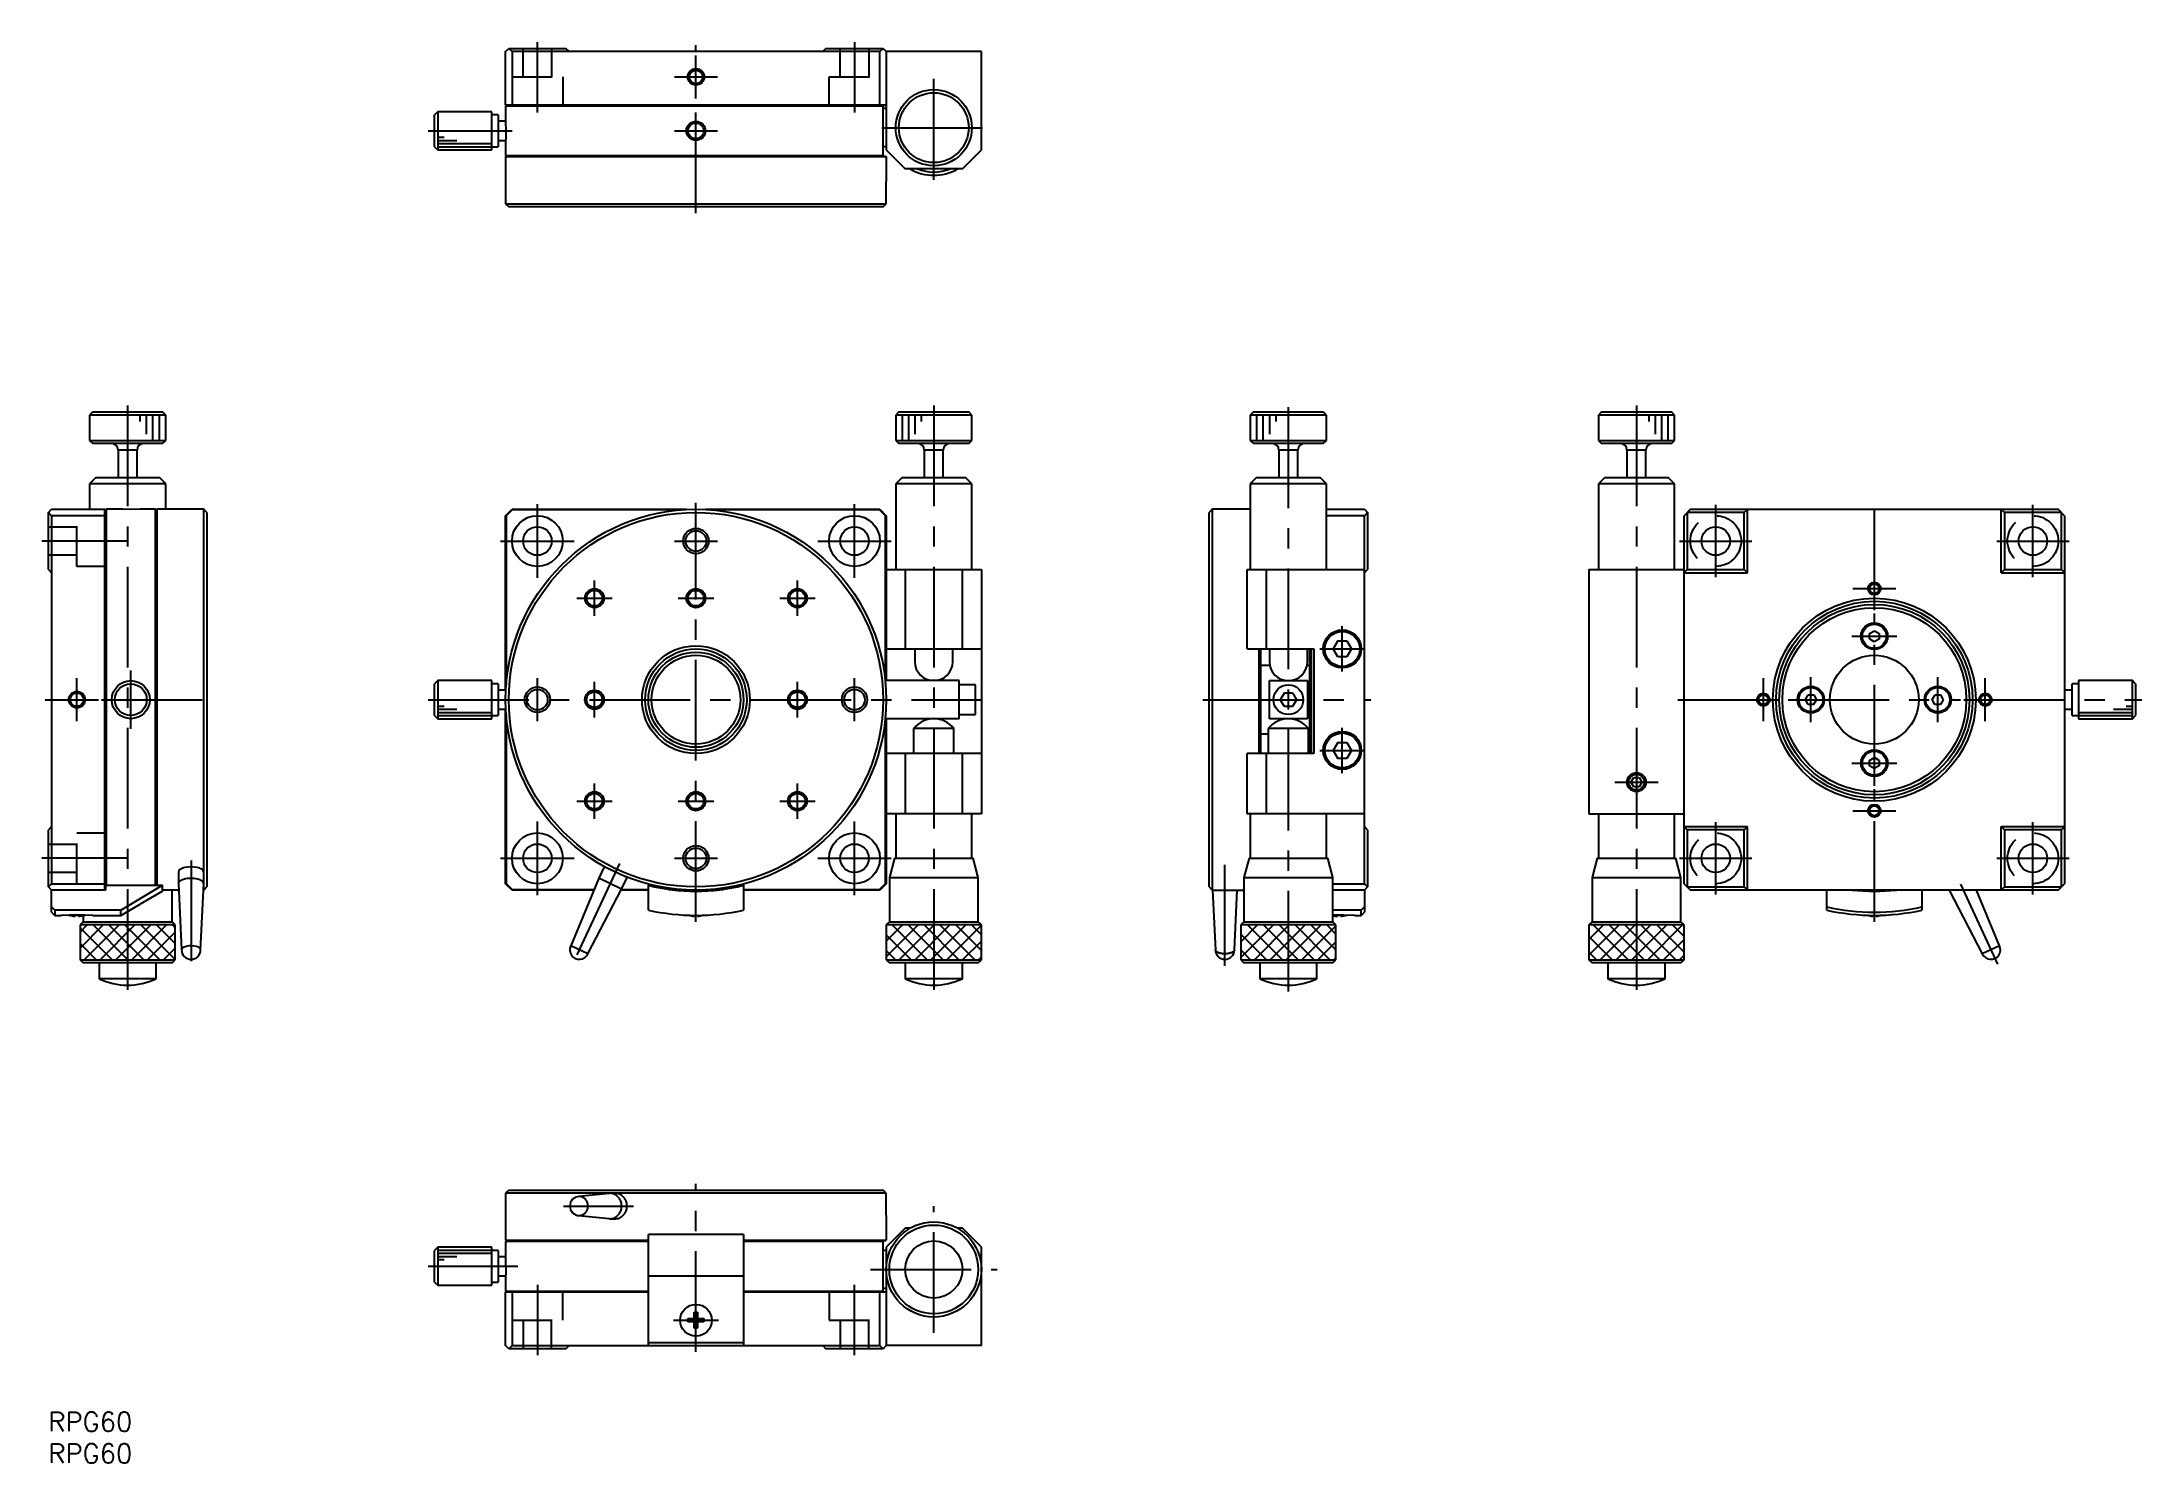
# Model space of a CAD drawing. Extents: x -1 to 330, y -8 to 216.
import ezdxf

# ---------------------------------------------------------------- set-up
doc = ezdxf.new("R2010")
doc.units = 0
doc.header["$LTSCALE"] = 0.5
doc.linetypes.add('CENTER', pattern=[50.8, 31.75, -6.35, 6.35, -6.35])
doc.linetypes.add('DASHED', pattern=[19.05, 12.7, -6.35])
for name, color, linetype in [('MSM_CENTER', 1, 'CENTER'), ('MSM_CONTINUOUS', 7, 'CONTINUOUS'), ('MSM_DASHED', 4, 'DASHED'), ('MSM_NARROW', 5, 'CONTINUOUS'), ('MSM_PART_NUMBER', 7, 'CONTINUOUS')]:
    doc.layers.add(name, color=color, linetype=linetype)
doc.styles.get("Standard").update_dxf_attribs({"font": 'txt.shx', "height": 3, "bigfont": 'bigfont.shx'})

# ---------------------------------------------------------------- blocks, each defined once
blk = doc.blocks.new('*U3')
at = {"layer": 'MSM_PART_NUMBER'}
blk.add_text('RPG60', height=3, dxfattribs=at).set_placement((0, -3))
blk = doc.blocks.new('*U4')
at = {"layer": 'MSM_PART_NUMBER'}
blk.add_text('RPG60', height=3, dxfattribs=at).set_placement((0, -8))

msp = doc.modelspace()

# ---------------------------------------------------------------- linework, layer by layer
at = {"layer": 'MSM_CENTER'}
for p, q in [((77.100143, 204.850281), (77.100143, 215.950281)), ((102.100144, 188.950281), (102.100144, 215.450281)), ((127.100143, 215.950281), (127.100143, 204.850281)), ((102.100143, 207.050281), (102.100143, 213.850281)), ((98.700143, 210.450281), (105.500143, 210.450281)), ((139.600143, 194.250281), (139.600143, 210.650281)), ((131.400143, 202.450281), (147.800143, 202.450281)), ((59.900143, 201.950281), (73.137666, 201.950281)), ((98.700144, 201.950309), (105.500144, 201.950309)), ((12.5, 158.650141), (12.5, 66.300141)), ((139.600143, 158.650141), (139.600143, 66.300141)), ((195.500285, 66.300141), (195.500285, 158.650141)), ((250.38376, 158.650141), (250.38376, 66.300141)), ((77.100143, 131.500141), (77.100143, 143.100141)), ((102.100143, 77.300141), (102.100143, 143.300141)), ((127.100143, 131.500141), (127.100143, 143.100141)), ((262.88376, 131.600141), (262.88376, 143.000141)), ((287.88376, 126.400141), (287.88376, 143.300141)), ((312.88376, 131.600141), (312.88376, 143.000141)), ((12.5, 137.300141), (-1, 137.300141)), ((71.300143, 137.300141), (82.900143, 137.300141)), ((98.700143, 137.300141), (105.500143, 137.300141)), ((121.300143, 137.300141), (132.900143, 137.300141)), ((257.18376, 137.300141), (268.58376, 137.300141)), ((307.18376, 137.300141), (318.58376, 137.300141)), ((86.100143, 125.500141), (86.100143, 131.100141)), ((118.100143, 125.500141), (118.100143, 131.100141)), ((284.48376, 129.800141), (291.28376, 129.800141)), ((83.300143, 128.300141), (88.900143, 128.300141)), ((99.300143, 128.300141), (104.900143, 128.300141)), ((115.300143, 128.300141), (120.900143, 128.300141)), ((287.88376, 98.740141), (287.88376, 125.860141)), ((204.000285, 116.740141), (204.000285, 123.860141)), ((200.440285, 120.300141), (207.560285, 120.300141)), ((284.32376, 122.300141), (291.44376, 122.300141)), ((13, 107.700141), (13, 116.900141)), ((4.5, 108.900141), (4.5, 115.700141)), ((77.100143, 108.900141), (77.100143, 115.700141)), ((86.100143, 109.500141), (86.100143, 115.100141)), ((118.100143, 109.500141), (118.100143, 115.100141)), ((127.100143, 108.900141), (127.100143, 115.700141)), ((270.38376, 108.900141), (270.38376, 115.700141)), ((277.88376, 108.740141), (277.88376, 115.860141)), ((297.88376, 108.740141), (297.88376, 115.860141)), ((305.38376, 108.900141), (305.38376, 115.700141)), ((-0.5, 112.300141), (7.9, 112.300141)), ((8.4, 112.300141), (26, 112.300141)), ((59.900143, 112.300141), (147.100143, 112.300141)), ((182.000285, 112.300247), (208.500285, 112.300247)), ((256.88376, 112.300141), (273.78376, 112.300141)), ((274.32376, 112.300141), (301.44376, 112.300141)), ((301.98376, 112.300141), (330.08376, 112.300141)), ((204.000285, 100.740141), (204.000285, 107.860141)), ((200.440285, 104.300141), (207.560285, 104.300141)), ((284.32376, 102.300141), (291.44376, 102.300141)), ((83.300143, 96.300141), (88.900143, 96.300141)), ((86.100143, 93.500141), (86.100143, 99.100141)), ((99.300143, 96.300141), (104.900143, 96.300141)), ((115.300143, 96.300141), (120.900143, 96.300141)), ((118.100143, 93.500141), (118.100143, 99.100141)), ((246.98376, 99.300141), (253.78376, 99.300141)), ((287.88376, 77.300141), (287.88376, 98.200141)), ((77.100143, 81.500141), (77.100143, 93.100141)), ((127.100143, 81.500141), (127.100143, 93.100141)), ((262.88376, 81.600141), (262.88376, 93.000141)), ((284.48376, 94.800141), (291.28376, 94.800141)), ((312.88376, 81.600141), (312.88376, 93.000141)), ((12.5, 87.300141), (-1, 87.300141)), ((22.5, 86.956144), (22.5, 70.375753)), ((71.300143, 87.300141), (82.900143, 87.300141)), ((90.055522, 86.470369), (82.659702, 70.609983)), ((98.700143, 87.300141), (105.500143, 87.300141)), ((121.300143, 87.300141), (132.900143, 87.300141)), ((185.500285, 70.375752), (185.500285, 87.475141)), ((257.18376, 87.300141), (268.58376, 87.300141)), ((307.18376, 87.300141), (318.58376, 87.300141)), ((301.450372, 83.206449), (307.3242, 70.609983)), ((102.10014, 9.5), (102.10014, 36)), ((81.216248, 32.5), (92.23421, 32.5)), ((139.600143, 12.5), (139.600143, 32.5)), ((59.900143, 23), (74.000143, 23)), ((77.100143, 20.1), (77.100143, 9)), ((127.100143, 9), (127.100143, 20.1)), ((129.600143, 22.5), (149.600143, 22.5)), ((98.54014, 14.499941), (105.66014, 14.499941))]:
    msp.add_line(p, q, dxfattribs=at)
at = {"layer": 'MSM_CONTINUOUS'}
for p, q in [((72.100143, 214.450281), (72.600143, 214.950281)), ((72.100143, 206.050281), (72.100143, 214.450281)), ((72.600143, 214.950281), (73.100143, 214.450281)), ((72.600143, 214.950281), (81.600143, 214.950281)), ((131.100143, 214.450281), (73.100143, 214.450281)), ((73.100143, 214.450281), (73.100143, 206.050281)), ((82.100143, 214.450281), (81.600143, 214.950281)), ((122.600143, 214.950281), (122.100143, 214.450281)), ((122.600143, 214.950281), (131.600143, 214.950281)), ((131.100143, 214.450281), (131.600143, 214.950281)), ((131.100143, 206.050281), (131.100143, 214.450281)), ((131.600143, 214.950281), (132.100143, 214.450281)), ((147.100143, 214.450281), (132.100143, 214.450281)), ((132.100143, 214.450281), (132.100143, 198.950281)), ((147.100143, 198.950281), (147.100143, 214.450281)), ((72.100143, 206.050281), (132.100143, 206.050281)), ((72.200143, 205.950281), (72.100143, 206.050281)), ((72.200143, 205.950281), (72.100143, 205.850281)), ((131.600143, 205.850281), (72.100143, 205.850281)), ((72.100143, 205.850281), (72.100143, 203.450281)), ((132.000143, 205.950281), (72.200143, 205.950281)), ((73.100143, 206.050281), (73.141564, 205.950281)), ((131.100143, 206.050281), (131.058721, 205.950281)), ((131.600143, 205.850281), (131.500143, 205.950281)), ((131.600143, 198.050281), (131.600143, 205.850281)), ((132.100143, 205.450281), (131.600143, 205.450281)), ((132.100143, 206.050281), (132.000143, 205.950281)), ((61.400143, 204.950281), (60.900143, 204.450281)), ((60.900143, 199.450281), (60.900143, 204.450281)), ((61.400143, 204.950281), (61.400143, 198.950281)), ((69.900143, 204.950281), (61.400143, 204.950281)), ((69.900143, 198.950281), (69.900143, 204.950281)), ((70.900143, 204.450281), (69.900143, 204.450281)), ((70.900143, 204.450281), (70.900143, 199.450281)), ((72.100123, 203.450281), (70.900143, 203.450281)), ((72.100143, 203.450276), (72.100806, 203.436945)), ((72.100806, 203.43695), (72.137666, 201.950281)), ((60.900143, 199.450281), (61.400143, 198.950281)), ((61.400143, 198.950281), (69.900143, 198.950281)), ((69.900143, 199.450281), (70.900143, 199.450281)), ((70.900143, 200.450281), (72.100123, 200.450281)), ((72.111575, 200.699622), (72.100143, 200.450286)), ((72.100143, 200.450281), (72.100143, 198.050281)), ((72.137666, 201.950281), (72.111575, 200.699622)), ((132.100143, 199.450281), (131.600143, 199.450281)), ((132.100143, 198.950281), (135.100143, 195.950281)), ((144.100143, 195.950281), (147.100143, 198.950281)), ((72.100143, 198.050281), (131.600143, 198.050281)), ((72.100143, 198.050281), (72.200143, 197.950281)), ((72.100143, 197.850281), (72.200143, 197.950281)), ((72.100143, 197.850281), (72.100143, 193.950281)), ((132.100143, 197.850281), (72.100143, 197.850281)), ((72.200143, 197.950281), (132.000143, 197.950281)), ((131.500143, 197.950281), (131.600143, 198.050281)), ((132.000143, 197.950281), (132.100143, 197.850281)), ((132.100143, 197.850281), (132.100143, 193.950281)), ((144.100143, 195.950281), (135.100143, 195.950281)), ((72.100143, 193.900271), (72.100143, 190.450281)), ((132.100143, 190.450281), (132.100143, 193.900271)), ((72.100143, 190.450281), (132.100143, 190.450281)), ((72.100143, 190.450281), (72.600143, 189.950281)), ((131.600143, 189.950281), (72.600143, 189.950281)), ((131.600143, 189.950281), (132.100143, 190.450281)), ((7, 157.650141), (6.5, 157.150141)), ((18.5, 157.150141), (6.5, 157.150141)), ((6.5, 157.150141), (6.5, 153.150141)), ((7, 157.650141), (18, 157.650141)), ((18.5, 157.150141), (18, 157.650141)), ((18.5, 153.150141), (18.5, 157.150141)), ((134.100143, 157.650141), (133.600143, 157.150141)), ((145.600143, 157.150141), (133.600143, 157.150141)), ((133.600143, 157.150141), (133.600143, 153.150141)), ((134.100143, 157.650141), (145.100143, 157.650141)), ((145.600143, 157.150141), (145.100143, 157.650141)), ((145.600143, 153.150141), (145.600143, 157.150141)), ((190.000285, 157.650141), (189.500285, 157.150141)), ((201.500285, 157.150141), (189.500285, 157.150141)), ((189.500285, 157.150141), (189.500285, 153.150141)), ((190.000285, 157.650141), (201.000285, 157.650141)), ((201.500285, 157.150141), (201.000285, 157.650141)), ((201.500285, 153.150141), (201.500285, 157.150141)), ((244.88376, 157.650141), (244.38376, 157.150141)), ((256.38376, 157.150141), (244.38376, 157.150141)), ((244.38376, 157.150141), (244.38376, 153.150141)), ((244.88376, 157.650141), (255.88376, 157.650141)), ((256.38376, 157.150141), (255.88376, 157.650141)), ((256.38376, 153.150141), (256.38376, 157.150141)), ((6.5, 153.150141), (18.5, 153.150141)), ((6.5, 153.150141), (7, 152.650141)), ((18, 152.650141), (7, 152.650141)), ((18, 152.650141), (18.5, 153.150141)), ((133.600143, 153.150141), (145.600143, 153.150141)), ((133.600143, 153.150141), (134.100143, 152.650141)), ((145.100143, 152.650141), (134.100143, 152.650141)), ((145.100143, 152.650141), (145.600143, 153.150141)), ((189.500285, 153.150141), (201.500285, 153.150141)), ((189.500285, 153.150141), (190.000285, 152.650141)), ((201.000285, 152.650141), (190.000285, 152.650141)), ((201.000285, 152.650141), (201.500285, 153.150141)), ((244.38376, 153.150141), (256.38376, 153.150141)), ((244.38376, 153.150141), (244.88376, 152.650141)), ((255.88376, 152.650141), (244.88376, 152.650141)), ((255.88376, 152.650141), (256.38376, 153.150141)), ((14.000005, 151.650141), (10.999995, 151.650141)), ((11, 151.650141), (11, 147.300141)), ((14, 147.300141), (14, 151.650141)), ((141.100148, 151.650141), (138.100138, 151.650141)), ((138.100143, 151.650141), (138.100143, 147.30016)), ((141.100143, 147.30016), (141.100143, 151.650141)), ((197.00029, 151.650141), (194.00028, 151.650141)), ((194.000285, 151.650141), (194.000285, 147.300141)), ((197.000285, 147.300141), (197.000285, 151.650141)), ((251.883765, 151.650141), (248.883755, 151.650141)), ((248.88376, 151.650141), (248.88376, 147.30016)), ((251.88376, 147.30016), (251.88376, 151.650141)), ((7.5, 147.300141), (6.5, 146.300141)), ((18.5, 146.300141), (6.5, 146.300141)), ((6.5, 146.300141), (6.5, 142.300141)), ((7.5, 147.300141), (17.5, 147.300141)), ((18.5, 146.300141), (17.5, 147.300141)), ((18.5, 142.300141), (18.5, 146.300141)), ((134.600143, 147.300141), (133.600143, 146.300141)), ((145.600143, 146.300141), (133.600143, 146.300141)), ((133.600143, 146.300141), (133.600143, 132.800141)), ((134.600143, 147.300141), (144.600143, 147.300141)), ((145.600143, 146.300141), (144.600143, 147.300141)), ((145.600143, 132.800141), (145.600143, 146.300141)), ((190.500285, 147.300141), (189.500285, 146.300141)), ((201.500285, 146.300141), (189.500285, 146.300141)), ((189.500285, 146.300141), (189.500285, 132.800141)), ((190.500285, 147.300141), (200.500285, 147.300141)), ((201.500285, 146.300141), (200.500285, 147.300141)), ((201.500285, 132.800141), (201.500285, 146.300141)), ((245.38376, 147.300141), (244.38376, 146.300141)), ((256.38376, 146.300141), (244.38376, 146.300141)), ((244.38376, 146.300141), (244.38376, 132.800141)), ((245.38376, 147.300141), (255.38376, 147.300141)), ((256.38376, 146.300141), (255.38376, 147.300141)), ((256.38376, 132.800141), (256.38376, 146.300141)), ((0, 141.800141), (0.5, 142.300141)), ((0, 132.800141), (0, 141.800141)), ((0.5, 141.300141), (0, 141.800141)), ((0.5, 142.300141), (8.9, 142.300141)), ((0.5, 141.300141), (0.5, 83.300141)), ((8.9, 141.300141), (0.5, 141.300141)), ((8.9, 82.300141), (8.9, 142.300141)), ((8.9, 142.300141), (9, 142.200141)), ((9, 141.25872), (8.9, 141.300141)), ((9.1, 142.300141), (9, 142.200141)), ((9, 142.200141), (9, 82.300141)), ((9.1, 142.300141), (9.1, 83.046252)), ((11.750171, 142.300141), (9.1, 142.300141)), ((13, 142.262618), (11.500005, 142.300141)), ((14.499995, 142.300141), (13, 142.262618)), ((16.9, 142.300141), (14.499995, 142.300141)), ((16.9, 83.046252), (16.9, 142.300141)), ((17, 142.200141), (16.9, 142.300141)), ((17, 142.200141), (17.1, 142.300141)), ((17, 83.046252), (17, 142.200141)), ((17.1, 142.300141), (17.1, 83.046252)), ((24.5, 142.300141), (17.1, 142.300141)), ((24.5, 82.300141), (24.5, 142.300141)), ((25, 141.800141), (24.5, 142.300141)), ((25, 141.800141), (25, 82.800141)), ((72.100143, 141.300141), (73.100143, 142.300141)), ((72.200143, 141.25872), (72.100143, 141.300141)), ((72.100143, 113.800141), (72.100143, 141.300141)), ((73.141564, 142.200141), (72.200143, 141.25872)), ((72.200143, 141.25872), (72.200143, 114.747589)), ((73.100143, 142.300141), (73.141564, 142.200141)), ((73.100143, 142.300141), (100.600148, 142.300141)), ((99.652695, 142.200141), (73.141564, 142.200141)), ((103.600138, 142.300141), (131.100143, 142.300141)), ((131.058721, 142.200141), (104.54759, 142.200141)), ((131.100143, 142.300141), (131.058721, 142.200141)), ((132.000143, 141.25872), (131.058721, 142.200141)), ((131.100143, 142.300141), (132.100143, 141.300141)), ((132.100143, 141.300141), (132.000143, 141.25872)), ((132.000143, 115.300247), (132.000143, 141.25872)), ((132.100143, 141.300141), (132.100143, 115.300247)), ((183.500285, 142.300141), (183.000285, 141.800141)), ((183.000285, 82.800141), (183.000285, 141.800141)), ((183.500285, 142.300141), (183.500285, 82.300141)), ((186.950275, 142.300141), (183.500285, 142.300141)), ((189.500285, 142.300141), (187.000285, 142.300141)), ((201.500285, 142.300141), (207.500285, 142.300141)), ((207.500285, 141.300141), (201.500285, 141.300141)), ((207.500285, 142.300141), (208.000285, 141.800141)), ((208.000285, 141.800141), (207.500285, 141.300141)), ((207.500285, 83.300141), (207.500285, 141.300141)), ((208.000285, 141.800141), (208.000285, 132.800141)), ((258.88376, 142.300141), (257.88376, 141.300141)), ((257.88376, 83.300141), (257.88376, 141.300141)), ((267.38376, 141.800141), (258.38376, 141.800141)), ((258.38376, 141.800141), (258.38376, 132.800141)), ((258.88376, 142.300141), (316.88376, 142.300141)), ((267.38376, 141.800141), (267.88376, 142.300141)), ((267.38376, 132.800141), (267.38376, 141.800141)), ((267.88376, 132.300141), (267.88376, 142.300141)), ((307.88376, 132.300141), (307.88376, 142.300141)), ((307.88376, 142.300141), (308.38376, 141.800141)), ((308.38376, 141.800141), (308.38376, 132.800141)), ((317.38376, 141.800141), (308.38376, 141.800141)), ((317.88376, 141.300141), (316.88376, 142.300141)), ((317.38376, 132.800141), (317.38376, 141.800141)), ((317.88376, 141.300141), (317.88376, 83.300141)), ((0, 132.800141), (0.5, 132.300141)), ((132.100143, 132.800141), (147.100143, 132.800141)), ((135.100143, 132.800141), (135.100143, 120.300141)), ((144.100143, 120.300141), (144.100143, 132.800141)), ((147.100143, 132.800141), (147.100143, 94.300141)), ((189.000285, 120.300141), (189.000285, 132.800141)), ((189.000285, 132.800141), (207.500285, 132.800141)), ((192.000285, 132.800141), (192.000285, 120.300141)), ((207.500285, 132.300141), (208.000285, 132.800141)), ((242.88376, 132.800141), (242.88376, 94.300141)), ((242.88376, 132.800141), (257.88376, 132.800141)), ((257.88376, 132.300141), (258.38376, 132.800141)), ((258.38376, 132.800141), (267.38376, 132.800141)), ((267.38376, 132.800141), (267.88376, 132.300141)), ((308.38376, 132.800141), (307.88376, 132.300141)), ((308.38376, 132.800141), (317.38376, 132.800141)), ((317.38376, 132.800141), (317.88376, 132.300141)), ((257.88376, 132.300141), (267.88376, 132.300141)), ((307.88376, 132.300141), (317.88376, 132.300141)), ((287.129869, 121.873938), (287.137712, 122.739928)), ((287.137712, 122.739928), (287.891603, 123.166131)), ((287.891603, 123.166131), (288.637651, 122.726343)), ((288.637651, 122.726343), (288.629808, 121.860354)), ((132.100143, 120.300141), (147.100143, 120.300141)), ((136.600143, 120.300141), (136.600143, 118.300141)), ((142.600143, 118.300141), (142.600143, 120.300141)), ((189.000285, 120.300141), (199.500285, 120.300141)), ((190.900285, 103.800141), (190.900285, 120.300141)), ((191.000285, 120.300141), (191.000285, 103.800141)), ((191.100285, 120.300141), (191.100285, 103.800141)), ((192.500285, 120.300141), (192.500285, 118.300141)), ((198.500285, 118.300141), (198.500285, 120.300141)), ((198.900285, 103.800141), (198.900285, 120.300141)), ((199.000285, 103.800141), (199.000285, 120.300141)), ((199.100285, 120.300141), (199.100285, 103.800141)), ((199.500285, 120.300141), (199.500285, 103.800141)), ((203.278598, 121.550141), (202.55691, 120.300141)), ((203.278598, 119.050141), (202.55691, 120.300141)), ((203.278598, 121.550141), (204.721973, 121.550141)), ((204.721973, 121.550141), (205.443661, 120.300141)), ((205.443661, 120.300141), (204.721973, 119.050141)), ((287.875917, 121.434151), (287.129869, 121.873938)), ((288.629808, 121.860354), (287.875917, 121.434151)), ((191.000285, 117.745322), (191.100285, 117.754497)), ((191.100285, 117.754497), (192.550324, 117.754497)), ((198.450247, 117.754497), (198.900285, 117.754497)), ((198.900285, 117.754497), (199.000285, 117.745322)), ((204.721973, 119.050141), (203.278598, 119.050141)), ((61.400143, 115.300141), (60.900143, 114.800141)), ((60.900143, 109.800141), (60.900143, 114.800141)), ((61.400143, 115.300141), (61.400143, 109.300141)), ((69.900143, 115.300141), (61.400143, 115.300141)), ((69.900143, 109.300141), (69.900143, 115.300141)), ((70.900143, 114.800141), (69.900143, 114.800141)), ((70.900143, 114.800141), (70.900143, 109.800141)), ((72.100123, 113.800141), (70.900143, 113.800141)), ((72.137666, 113.800141), (72.100143, 113.800141)), ((143.600143, 115.300247), (131.949755, 115.300247)), ((143.600143, 109.300247), (143.600143, 115.300247)), ((146.200143, 114.650247), (143.600143, 114.650247)), ((146.200143, 109.950247), (146.200143, 114.650247)), ((192.500285, 109.300247), (192.500285, 115.300247)), ((192.500285, 115.300247), (198.500285, 115.300247)), ((194.8652, 113.400247), (194.230115, 112.300247)), ((194.8652, 113.400247), (196.135371, 113.400247)), ((196.135371, 113.400247), (196.770456, 112.300247)), ((198.500285, 115.300247), (198.500285, 109.300247)), ((277.01777, 112.307984), (277.457557, 113.054032)), ((277.457557, 113.054032), (278.323547, 113.046189)), ((278.323547, 113.046189), (278.74975, 112.292298)), ((297.01777, 112.307984), (297.457557, 113.054032)), ((297.457557, 113.054032), (298.323547, 113.046189)), ((298.323547, 113.046189), (298.74975, 112.292298)), ((319.08376, 113.800141), (317.883779, 113.800141)), ((319.08376, 109.800141), (319.08376, 114.800141)), ((320.08376, 114.800141), (319.08376, 114.800141)), ((320.08376, 115.300141), (320.08376, 109.300141)), ((328.58376, 115.300141), (320.08376, 115.300141)), ((328.58376, 109.300141), (328.58376, 115.300141)), ((329.08376, 114.800141), (328.58376, 115.300141)), ((329.08376, 114.800141), (329.08376, 109.800141)), ((60.900143, 109.800141), (61.400143, 109.300141)), ((61.400143, 109.300141), (69.900143, 109.300141)), ((69.900143, 109.800141), (70.900143, 109.800141)), ((70.900143, 110.800141), (72.100123, 110.800141)), ((72.100143, 83.300141), (72.100143, 110.800141)), ((72.100143, 110.800141), (72.137638, 110.800141)), ((72.200143, 109.852693), (72.200143, 83.341562)), ((143.600143, 109.300247), (131.949776, 109.300247)), ((132.000143, 83.341562), (132.000143, 109.300247)), ((132.100143, 109.300247), (132.100143, 83.300141)), ((143.600143, 109.950247), (146.200143, 109.950247)), ((198.500285, 109.300247), (192.500285, 109.300247)), ((194.8652, 111.200247), (194.230115, 112.300247)), ((196.135371, 111.200247), (194.8652, 111.200247)), ((196.770456, 112.300247), (196.135371, 111.200247)), ((277.443973, 111.554093), (277.01777, 112.307984)), ((278.309962, 111.54625), (277.443973, 111.554093)), ((278.309962, 111.54625), (278.74975, 112.292298)), ((297.443973, 111.554093), (297.01777, 112.307984)), ((298.309962, 111.54625), (297.443973, 111.554093)), ((298.74975, 112.292298), (298.309962, 111.54625)), ((317.883779, 110.800141), (319.08376, 110.800141)), ((319.08376, 109.800141), (320.08376, 109.800141)), ((320.08376, 109.300141), (328.58376, 109.300141)), ((328.58376, 109.300141), (329.08376, 109.800141)), ((142.775143, 107.733118), (136.425143, 107.733118)), ((136.425143, 107.733118), (136.425143, 103.800141)), ((142.775143, 103.800141), (142.775143, 107.733118)), ((191.100285, 106.845785), (191.000285, 106.85496)), ((192.325285, 106.845785), (191.100285, 106.845785)), ((198.675285, 107.733118), (192.325285, 107.733118)), ((192.325285, 107.733118), (192.325285, 103.800141)), ((198.675285, 103.800141), (198.675285, 107.733118)), ((198.900285, 106.845785), (198.675285, 106.845785)), ((199.000285, 106.85496), (198.900285, 106.845785)), ((147.100143, 103.800141), (132.100143, 103.800141)), ((135.100143, 103.800141), (135.100143, 94.300141)), ((144.100143, 94.300141), (144.100143, 103.800141)), ((189.000285, 94.300141), (189.000285, 103.800141)), ((199.500285, 103.800141), (189.000285, 103.800141)), ((192.000285, 103.800141), (192.000285, 94.300141)), ((203.278598, 105.550141), (202.55691, 104.300141)), ((202.55691, 104.300141), (203.278598, 103.050141)), ((203.278598, 105.550141), (204.721973, 105.550141)), ((204.721973, 103.050141), (203.278598, 103.050141)), ((204.721973, 105.550141), (205.443661, 104.300141)), ((205.443661, 104.300141), (204.721973, 103.050141)), ((287.129869, 101.873938), (287.137712, 102.739928)), ((287.137712, 102.739928), (287.891603, 103.166131)), ((288.637651, 102.726343), (287.891603, 103.166131)), ((288.637651, 102.726343), (288.629808, 101.860354)), ((249.517735, 99.300141), (249.950747, 100.050141)), ((249.950747, 100.050141), (250.816773, 100.050141)), ((250.816773, 100.050141), (251.249785, 99.300141)), ((287.875917, 101.434151), (287.129869, 101.873938)), ((288.629808, 101.860354), (287.875917, 101.434151)), ((249.950747, 98.550141), (249.517735, 99.300141)), ((250.816773, 98.550141), (249.950747, 98.550141)), ((251.249785, 99.300141), (250.816773, 98.550141)), ((147.100143, 94.300141), (132.100143, 94.300141)), ((133.600143, 94.300141), (133.600143, 87.300141)), ((145.600143, 87.300141), (145.600143, 94.300141)), ((207.500285, 94.300141), (189.000285, 94.300141)), ((189.500285, 94.300141), (189.500285, 87.300141)), ((201.500285, 87.300141), (201.500285, 94.300141)), ((242.88376, 94.300141), (257.88376, 94.300141)), ((244.38376, 94.300141), (244.38376, 87.300141)), ((256.38376, 87.300141), (256.38376, 94.300141)), ((0.5, 92.300141), (0, 91.800141)), ((0, 82.800141), (0, 91.800141)), ((208.000285, 91.800141), (207.500285, 92.300141)), ((208.000285, 91.800141), (208.000285, 82.800141)), ((258.38376, 91.800141), (257.88376, 92.300141)), ((257.88376, 92.300141), (267.88376, 92.300141)), ((258.38376, 91.800141), (258.38376, 82.800141)), ((267.38376, 91.800141), (258.38376, 91.800141)), ((267.88376, 92.300141), (267.38376, 91.800141)), ((267.38376, 82.800141), (267.38376, 91.800141)), ((267.88376, 82.300141), (267.88376, 92.300141)), ((307.88376, 82.300141), (307.88376, 92.300141)), ((308.38376, 91.800141), (307.88376, 92.300141)), ((307.88376, 92.300141), (317.88376, 92.300141)), ((308.38376, 91.800141), (308.38376, 82.800141)), ((317.38376, 91.800141), (308.38376, 91.800141)), ((317.88376, 92.300141), (317.38376, 91.800141)), ((317.38376, 82.800141), (317.38376, 91.800141)), ((133.400143, 87.300141), (132.600143, 84.300141)), ((133.400143, 87.300141), (145.800143, 87.300141)), ((146.600143, 84.300141), (145.800143, 87.300141)), ((189.300285, 87.300141), (188.500285, 84.300141)), ((189.300285, 87.300141), (201.700285, 87.300141)), ((202.500285, 84.300141), (201.700285, 87.300141)), ((244.18376, 87.300141), (243.38376, 84.300141)), ((244.18376, 87.300141), (256.58376, 87.300141)), ((257.38376, 84.300141), (256.58376, 87.300141)), ((0, 82.800141), (0.5, 83.300141)), ((0.5, 82.300141), (0, 82.800141)), ((0.5, 83.300141), (8.9, 83.300141)), ((9, 83.341562), (8.9, 83.300141)), ((9, 83.046252), (18, 83.046252)), ((11.418207, 79.137662), (18, 83.046252)), ((18, 82.100141), (18, 83.046252)), ((20.5, 85.110909), (20.5, 83.298293)), ((20.500412, 83.281156), (21.000016, 72.869011)), ((23.999985, 72.869011), (24.5, 83.289722)), ((24.5, 82.300141), (25, 82.800141)), ((72.200143, 83.341562), (72.100143, 83.300141)), ((73.100143, 82.300141), (72.100143, 83.300141)), ((72.200143, 83.341562), (73.141564, 82.400141)), ((86.763743, 84.143528), (82.356786, 73.50968)), ((87.608979, 85.956144), (86.763743, 84.143528)), ((90.388974, 82.453055), (86.763743, 84.143528)), ((89.421595, 85.110907), (87.608979, 85.956144)), ((91.23421, 84.265671), (89.421595, 85.110907)), ((90.388974, 82.453055), (91.23421, 84.265671)), ((94.600143, 79.137662), (94.600143, 83.046252)), ((109.600143, 83.046252), (109.600143, 79.137662)), ((131.058721, 82.400141), (132.000143, 83.341562)), ((132.100143, 83.300141), (131.100143, 82.300141)), ((132.100143, 83.300141), (132.000143, 83.341562)), ((132.600143, 84.300141), (146.600143, 84.300141)), ((132.600143, 84.300141), (132.600143, 77.300141)), ((146.600143, 77.300141), (146.600143, 84.300141)), ((183.000285, 82.800141), (183.500285, 82.300141)), ((188.500285, 84.300141), (202.500285, 84.300141)), ((188.500285, 84.300141), (188.500285, 77.300141)), ((202.500285, 77.300141), (202.500285, 84.300141)), ((202.500285, 83.300141), (207.500285, 83.300141)), ((207.500285, 83.300141), (208.000285, 82.800141)), ((208.000285, 82.800141), (207.500285, 82.300141)), ((243.38376, 84.300141), (257.38376, 84.300141)), ((243.38376, 84.300141), (243.38376, 77.300141)), ((257.38376, 77.300141), (257.38376, 84.300141)), ((257.88376, 83.300141), (258.88376, 82.300141)), ((258.38376, 82.800141), (267.38376, 82.800141)), ((267.88376, 82.300141), (267.38376, 82.800141)), ((308.38376, 82.800141), (307.88376, 82.300141)), ((308.38376, 82.800141), (317.38376, 82.800141)), ((316.88376, 82.300141), (317.88376, 83.300141)), ((0.5, 78.800141), (0.5, 82.300141)), ((9, 82.300141), (0.5, 82.300141)), ((0.5, 79.650486), (1, 79.137662)), ((9, 82.400141), (8.9, 82.300141)), ((11.418207, 78.300141), (14.45669, 80.05441)), ((15.5, 80.656765), (14.5, 80.079415)), ((18, 82.100141), (15.5, 80.656765)), ((20.5, 82.300141), (17.995879, 82.300141)), ((19.5, 77.300141), (19.5, 82.300141)), ((24.452517, 82.300141), (24.5, 82.300141)), ((73.141564, 82.400141), (73.100143, 82.300141)), ((85.999793, 82.300141), (73.100143, 82.300141)), ((73.141564, 82.400141), (86.041235, 82.400141)), ((85.07571, 72.241825), (90.388974, 82.453055)), ((94.600143, 82.300141), (90.309407, 82.300141)), ((90.361441, 82.400141), (94.600143, 82.400141)), ((97.853968, 82.400141), (99.652695, 82.400141)), ((100.600148, 82.300141), (98.630272, 82.300141)), ((100.800143, 82.300122), (100.800143, 82.128134)), ((103.400143, 82.128134), (103.400143, 82.300122)), ((105.570013, 82.300141), (103.600138, 82.300141)), ((104.54759, 82.400141), (106.346317, 82.400141)), ((109.600143, 82.400141), (131.058721, 82.400141)), ((131.100143, 82.300141), (109.600143, 82.300141)), ((131.058721, 82.400141), (131.100143, 82.300141)), ((183.500285, 82.300141), (188.500285, 82.300141)), ((183.547768, 82.300141), (184.000594, 72.8629)), ((186.999977, 72.8629), (187.452802, 82.300141)), ((207.500285, 82.300141), (202.500285, 82.300141)), ((207.000285, 79.137662), (207.500285, 79.650486)), ((207.500285, 82.300141), (207.500285, 78.800141)), ((316.88376, 82.300141), (258.88376, 82.300141)), ((280.38376, 79.137662), (280.38376, 82.300141)), ((286.58376, 82.300122), (286.58376, 82.128134)), ((289.18376, 82.128134), (289.18376, 82.300122)), ((295.38376, 82.300141), (295.38376, 79.137662)), ((299.674495, 82.300141), (304.908193, 72.241825)), ((307.627116, 73.50968), (303.98411, 82.300141)), ((0.5, 78.800141), (1, 78.300141)), ((11.418207, 79.137662), (1, 79.137662)), ((1, 79.137662), (1, 78.300141)), ((1, 78.300141), (2.000345, 78.300141)), ((4.5, 78.392177), (2, 78.300141)), ((2, 78.300141), (2.001276, 78.300235)), ((3.238067, 78.330705), (3.24141, 78.33756)), ((4.24, 78.33756), (4.76, 78.33756)), ((4.24, 78.165188), (4.24, 78.33756)), ((7, 78.300141), (4.5, 78.392177)), ((4.76, 78.33756), (4.76, 78.165188)), ((5.5, 77.300141), (5, 76.800141)), ((20, 76.800141), (5, 76.800141)), ((5, 76.800141), (5, 71.300141)), ((5.5, 78.270369), (5.5, 77.300141)), ((5.5, 77.300141), (19.5, 77.300141)), ((5.758589, 78.33756), (5.761933, 78.330705)), ((6.999792, 78.300141), (11.418207, 78.300141)), ((11.418207, 78.300141), (11.418207, 79.137662)), ((20, 76.800141), (19.5, 77.300141)), ((20, 71.300141), (20, 76.800141)), ((101.840143, 78.165188), (101.840143, 78.301135)), ((102.360143, 78.301135), (102.360143, 78.165188)), ((132.600143, 77.300141), (132.100143, 76.800141)), ((147.100143, 76.800141), (132.100143, 76.800141)), ((132.100143, 76.800141), (132.100143, 71.300141)), ((132.600143, 77.300141), (146.600143, 77.300141)), ((147.100143, 76.800141), (146.600143, 77.300141)), ((147.100143, 71.300141), (147.100143, 76.800141)), ((188.500285, 77.300141), (188.000285, 76.800141)), ((203.000285, 76.800141), (188.000285, 76.800141)), ((188.000285, 76.800141), (188.000285, 71.300141)), ((188.500285, 77.300141), (202.500285, 77.300141)), ((206.000285, 78.300141), (202.500077, 78.377429)), ((207.000285, 79.137662), (202.500285, 79.137662)), ((203.000285, 76.800141), (202.500285, 77.300141)), ((203.000285, 71.300141), (203.000285, 76.800141)), ((203.240285, 78.33756), (203.760285, 78.33756)), ((203.240285, 78.165188), (203.240285, 78.33756)), ((203.760285, 78.33756), (203.760285, 78.165188)), ((205.999954, 78.300141), (207.000285, 78.300141)), ((207.000285, 78.300141), (207.000285, 79.137662)), ((207.000285, 78.300141), (207.500285, 78.800141)), ((243.38376, 77.300141), (242.88376, 76.800141)), ((257.88376, 76.800141), (242.88376, 76.800141)), ((242.88376, 76.800141), (242.88376, 71.300141)), ((243.38376, 77.300141), (257.38376, 77.300141)), ((257.88376, 76.800141), (257.38376, 77.300141)), ((257.88376, 71.300141), (257.88376, 76.800141)), ((287.62376, 78.165188), (287.62376, 78.301135)), ((288.14376, 78.301135), (288.14376, 78.165188)), ((85.07571, 72.241825), (82.356786, 73.50968)), ((184.008771, 72.80842), (184.000594, 72.8629)), ((186.999977, 72.8629), (186.9918, 72.80842)), ((306.267654, 72.875752), (304.908193, 72.241825)), ((307.627116, 73.50968), (306.267654, 72.875752)), ((5, 71.300141), (5.5, 70.800141)), ((5, 71.300141), (20, 71.300141)), ((19.5, 70.800141), (5.5, 70.800141)), ((8, 70.800141), (8, 68.300141)), ((17, 68.300141), (17, 70.800141)), ((19.5, 70.800141), (20, 71.300141)), ((132.100143, 71.300141), (132.600143, 70.800141)), ((132.100143, 71.300141), (147.100143, 71.300141)), ((146.600143, 70.800141), (132.600143, 70.800141)), ((135.100143, 70.800141), (135.100143, 68.300141)), ((144.100143, 68.300141), (144.100143, 70.800141)), ((146.600143, 70.800141), (147.100143, 71.300141)), ((184.028008, 72.754439), (184.008771, 72.80842)), ((184.058163, 72.701358), (184.028008, 72.754439)), ((184.099012, 72.64957), (184.058163, 72.701358)), ((184.150252, 72.599459), (184.099012, 72.64957)), ((184.211503, 72.551397), (184.150252, 72.599459)), ((184.282312, 72.50574), (184.211503, 72.551397)), ((184.362152, 72.462827), (184.282312, 72.50574)), ((184.450432, 72.422977), (184.362152, 72.462827)), ((184.546498, 72.386483), (184.450432, 72.422977)), ((184.649636, 72.353618), (184.546498, 72.386483)), ((184.759082, 72.324625), (184.649636, 72.353618)), ((184.874025, 72.299719), (184.759082, 72.324625)), ((184.993611, 72.279084), (184.874025, 72.299719)), ((185.116955, 72.262874), (184.993611, 72.279084)), ((185.243142, 72.251209), (185.116955, 72.262874)), ((185.371235, 72.244175), (185.243142, 72.251209)), ((185.500285, 72.241825), (185.371235, 72.244175)), ((185.629336, 72.244175), (185.500285, 72.241825)), ((185.757429, 72.251209), (185.629336, 72.244175)), ((185.883616, 72.262874), (185.757429, 72.251209)), ((186.006959, 72.279084), (185.883616, 72.262874)), ((186.126546, 72.299719), (186.006959, 72.279084)), ((186.241489, 72.324625), (186.126546, 72.299719)), ((186.350935, 72.353618), (186.241489, 72.324625)), ((186.454073, 72.386483), (186.350935, 72.353618)), ((186.550138, 72.422977), (186.454073, 72.386483)), ((186.638419, 72.462827), (186.550138, 72.422977)), ((186.718259, 72.50574), (186.638419, 72.462827)), ((186.789067, 72.551397), (186.718259, 72.50574)), ((186.850319, 72.599459), (186.789067, 72.551397)), ((186.901559, 72.64957), (186.850319, 72.599459)), ((186.942408, 72.701358), (186.901559, 72.64957)), ((186.972563, 72.754439), (186.942408, 72.701358)), ((186.9918, 72.80842), (186.972563, 72.754439)), ((188.000285, 71.300141), (188.500285, 70.800141)), ((188.000285, 71.300141), (203.000285, 71.300141)), ((202.500285, 70.800141), (188.500285, 70.800141)), ((191.000285, 70.800141), (191.000285, 68.300141)), ((200.000285, 68.300141), (200.000285, 70.800141)), ((202.500285, 70.800141), (203.000285, 71.300141)), ((242.88376, 71.300141), (243.38376, 70.800141)), ((242.88376, 71.300141), (257.88376, 71.300141)), ((257.38376, 70.800141), (243.38376, 70.800141)), ((245.88376, 70.800141), (245.88376, 68.300141)), ((254.88376, 68.300141), (254.88376, 70.800141)), ((257.38376, 70.800141), (257.88376, 71.300141)), ((17, 68.300141), (8, 68.300141)), ((144.100143, 68.300141), (135.100143, 68.300141)), ((200.000285, 68.300141), (191.000285, 68.300141)), ((254.88376, 68.300141), (245.88376, 68.300141)), ((72.600143, 35), (72.100143, 34.5)), ((132.100143, 34.5), (72.100143, 34.5)), ((72.100143, 34.5), (72.100143, 31.05001)), ((72.600143, 35), (131.600143, 35)), ((88.407351, 34.491288), (83.627033, 33.997345)), ((83.834733, 33.994293), (83.716248, 34)), ((83.952316, 33.977212), (83.834733, 33.994293)), ((84.068103, 33.948889), (83.952316, 33.977212)), ((84.181211, 33.909539), (84.068103, 33.948889)), ((84.290781, 33.859462), (84.181211, 33.909539)), ((84.395979, 33.799039), (84.290781, 33.859462)), ((84.496003, 33.728729), (84.395979, 33.799039)), ((84.590093, 33.649067), (84.496003, 33.728729)), ((84.677533, 33.560661), (84.590093, 33.649067)), ((84.757656, 33.464182), (84.677533, 33.560661)), ((84.829854, 33.360365), (84.757656, 33.464182)), ((84.893576, 33.25), (84.829854, 33.360365)), ((84.948339, 33.133928), (84.893576, 33.25)), ((84.993724, 33.013031), (84.948339, 33.133928)), ((88.576358, 34.5), (88.407351, 34.491288)), ((88.718574, 34.493835), (88.576358, 34.5)), ((88.859914, 34.475377), (88.718574, 34.493835)), ((88.999505, 34.44474), (88.859914, 34.475377)), ((89.136487, 34.402114), (88.999505, 34.44474)), ((89.270016, 34.34776), (89.136487, 34.402114)), ((89.399268, 34.282014), (89.270016, 34.34776)), ((89.523447, 34.205281), (89.399268, 34.282014)), ((89.563811, 34.493835), (89.421595, 34.5)), ((89.641787, 34.118034), (89.523447, 34.205281)), ((89.70515, 34.475377), (89.563811, 34.493835)), ((89.753558, 34.020812), (89.641787, 34.118034)), ((89.844741, 34.44474), (89.70515, 34.475377)), ((89.858071, 33.914214), (89.753558, 34.020812)), ((89.981724, 34.402114), (89.844741, 34.44474)), ((89.954682, 33.798897), (89.858071, 33.914214)), ((90.042795, 33.675571), (89.954682, 33.798897)), ((90.115253, 34.34776), (89.981724, 34.402114)), ((90.121867, 33.544998), (90.042795, 33.675571)), ((90.244505, 34.282014), (90.115253, 34.34776)), ((90.19141, 33.407981), (90.121867, 33.544998)), ((90.250997, 33.265367), (90.19141, 33.407981)), ((90.368684, 34.205281), (90.244505, 34.282014)), ((90.300258, 33.118034), (90.250997, 33.265367)), ((90.338891, 32.966891), (90.300258, 33.118034)), ((90.487023, 34.118034), (90.368684, 34.205281)), ((90.598794, 34.020812), (90.487023, 34.118034)), ((90.703307, 33.914214), (90.598794, 34.020812)), ((90.799918, 33.798897), (90.703307, 33.914214)), ((90.888031, 33.675571), (90.799918, 33.798897)), ((90.967103, 33.544998), (90.888031, 33.675571)), ((91.036647, 33.407981), (90.967103, 33.544998)), ((91.096233, 33.265367), (91.036647, 33.407981)), ((91.145495, 33.118034), (91.096233, 33.265367)), ((91.184128, 32.966891), (91.145495, 33.118034)), ((132.100143, 34.5), (131.600143, 35)), ((132.100143, 31.05001), (132.100143, 34.5)), ((72.100143, 31), (72.100143, 27.1)), ((83.627033, 31.002656), (88.407351, 30.508713)), ((83.716248, 31), (83.834733, 31.005708)), ((83.834733, 31.005708), (83.952316, 31.022789)), ((83.952316, 31.022789), (84.068103, 31.051112)), ((84.068103, 31.051112), (84.181211, 31.090462)), ((84.181211, 31.090462), (84.290781, 31.140539)), ((84.290781, 31.140539), (84.395979, 31.200962)), ((84.395979, 31.200962), (84.496003, 31.271272)), ((84.496003, 31.271272), (84.590093, 31.350934)), ((84.590093, 31.350934), (84.677533, 31.43934)), ((84.677533, 31.43934), (84.757656, 31.535819)), ((84.757656, 31.535819), (84.829854, 31.639636)), ((84.829854, 31.639636), (84.893576, 31.75)), ((84.893576, 31.75), (84.948339, 31.866073)), ((84.948339, 31.866073), (84.993724, 31.98697)), ((85.029387, 32.888229), (84.993724, 33.013031)), ((84.993724, 31.98697), (85.029387, 32.111772)), ((85.055057, 32.760473), (85.029387, 32.888229)), ((85.029387, 32.111772), (85.055057, 32.239528)), ((85.070537, 32.630734), (85.055057, 32.760473)), ((85.055057, 32.239528), (85.070537, 32.369267)), ((85.07571, 32.5), (85.070537, 32.630734)), ((85.070537, 32.369267), (85.07571, 32.5)), ((88.407351, 30.508713), (88.576358, 30.5)), ((88.576358, 30.5), (88.718574, 30.506166)), ((88.576358, 30.5), (89.421595, 30.5)), ((88.718574, 30.506166), (88.859914, 30.524624)), ((88.859914, 30.524624), (88.999505, 30.555261)), ((88.999505, 30.555261), (89.136487, 30.597887)), ((89.136487, 30.597887), (89.270016, 30.652241)), ((89.270016, 30.652241), (89.399268, 30.717987)), ((89.399268, 30.717987), (89.523447, 30.79472)), ((89.421595, 30.5), (89.563811, 30.506166)), ((89.523447, 30.79472), (89.641787, 30.881966)), ((89.563811, 30.506166), (89.70515, 30.524624)), ((89.641787, 30.881966), (89.753558, 30.979189)), ((89.70515, 30.524624), (89.844741, 30.555261)), ((89.753558, 30.979189), (89.858071, 31.085787)), ((89.844741, 30.555261), (89.981724, 30.597887)), ((89.858071, 31.085787), (89.954682, 31.201104)), ((89.954682, 31.201104), (90.042795, 31.32443)), ((89.981724, 30.597887), (90.115253, 30.652241)), ((90.042795, 31.32443), (90.121867, 31.455003)), ((90.115253, 30.652241), (90.244505, 30.717987)), ((90.121867, 31.455003), (90.19141, 31.592019)), ((90.19141, 31.592019), (90.250997, 31.734634)), ((90.244505, 30.717987), (90.368684, 30.79472)), ((90.250997, 31.734634), (90.300258, 31.881966)), ((90.300258, 31.881966), (90.338891, 32.03311)), ((90.366657, 32.812869), (90.338891, 32.966891)), ((90.338891, 32.03311), (90.366657, 32.187132)), ((90.383386, 32.656919), (90.366657, 32.812869)), ((90.366657, 32.187132), (90.383386, 32.343082)), ((90.368684, 30.79472), (90.487023, 30.881966)), ((90.388974, 32.5), (90.383386, 32.656919)), ((90.383386, 32.343082), (90.388974, 32.5)), ((90.487023, 30.881966), (90.598794, 30.979189)), ((90.598794, 30.979189), (90.703307, 31.085787)), ((90.703307, 31.085787), (90.799918, 31.201104)), ((90.799918, 31.201104), (90.888031, 31.32443)), ((90.888031, 31.32443), (90.967103, 31.455003)), ((90.967103, 31.455003), (91.036647, 31.592019)), ((91.036647, 31.592019), (91.096233, 31.734634)), ((91.096233, 31.734634), (91.145495, 31.881966)), ((91.145495, 31.881966), (91.184128, 32.03311)), ((91.211894, 32.812869), (91.184128, 32.966891)), ((91.184128, 32.03311), (91.211894, 32.187132)), ((91.228623, 32.656919), (91.211894, 32.812869)), ((91.211894, 32.187132), (91.228623, 32.343082)), ((91.23421, 32.5), (91.228623, 32.656919)), ((91.228623, 32.343082), (91.23421, 32.5)), ((132.100143, 31), (132.100143, 27.1)), ((72.100143, 27.1), (94.599857, 27.1)), ((72.100143, 27.1), (72.200143, 27)), ((72.200143, 27), (72.100143, 26.9)), ((94.597799, 26.9), (72.100143, 26.9)), ((72.100143, 26.9), (72.100143, 24.5)), ((94.599858, 27), (72.200143, 27)), ((94.600143, 10.5), (94.600143, 28)), ((109.600143, 28), (94.600143, 28)), ((109.600143, 28), (109.600143, 10.5)), ((132.000143, 27), (109.600427, 27)), ((109.600428, 27.1), (132.100143, 27.1)), ((131.600143, 26.9), (109.602431, 26.9)), ((131.600143, 26.9), (131.500143, 27)), ((131.600143, 19.1), (131.600143, 26.9)), ((132.000143, 27), (132.100143, 27.1)), ((135.100143, 29), (132.100143, 26)), ((135.858485, 29), (135.100143, 29)), ((144.100143, 29), (143.3418, 29)), ((147.100143, 26), (144.100143, 29)), ((61.400143, 26), (60.900143, 25.5)), ((60.900143, 20.5), (60.900143, 25.5)), ((61.400143, 26), (61.400143, 20)), ((69.900143, 26), (61.400143, 26)), ((69.900143, 20), (69.900143, 26)), ((70.900143, 25.5), (69.900143, 25.5)), ((70.900143, 25.5), (70.900143, 20.5)), ((72.100123, 24.5), (70.900143, 24.5)), ((72.100143, 24.499995), (72.100834, 24.486106)), ((72.100834, 24.486106), (72.111588, 21.749655)), ((132.100143, 25.5), (131.600143, 25.5)), ((132.100143, 26), (132.100143, 10.5)), ((147.100143, 10.5), (147.100143, 26)), ((60.900143, 20.5), (61.400143, 20)), ((61.400143, 20), (69.900143, 20)), ((69.900143, 20.5), (70.900143, 20.5)), ((70.900143, 21.5), (72.100123, 21.5)), ((72.111588, 21.749655), (72.100143, 21.500005)), ((72.100143, 21.5), (72.100143, 19.1)), ((109.600143, 21.418207), (94.600143, 21.418207)), ((72.100143, 19.1), (94.600143, 19.1)), ((72.100143, 19.1), (72.200143, 19)), ((72.200143, 19), (72.100143, 18.9)), ((72.100143, 10.5), (72.100143, 18.9)), ((94.600143, 18.9), (72.100143, 18.9)), ((72.200143, 19), (94.600143, 19)), ((73.141564, 19), (73.100143, 18.9)), ((73.100143, 18.9), (73.100143, 10.5)), ((109.600143, 19.1), (131.600143, 19.1)), ((109.600143, 19), (132.000143, 19)), ((132.100143, 18.9), (109.600143, 18.9)), ((131.058721, 19), (131.100143, 18.9)), ((131.100143, 10.5), (131.100143, 18.9)), ((131.500143, 19), (131.600143, 19.1)), ((132.100143, 19.5), (131.600143, 19.5)), ((132.100143, 18.9), (132.000143, 19)), ((100.841553, 14.24), (100.841553, 14.76)), ((100.841553, 14.76), (101.840143, 14.76)), ((101.840143, 14.24), (100.841553, 14.24)), ((101.798768, 14.24), (101.798768, 14.76)), ((101.840143, 15.75859), (102.360143, 15.75859)), ((101.840143, 14.76), (101.840143, 15.75859)), ((101.840143, 14.801375), (102.360143, 14.801375)), ((101.840143, 13.241411), (101.840143, 14.24)), ((102.360143, 14.198626), (101.840143, 14.198626)), ((102.360143, 15.75859), (102.360143, 14.76)), ((102.360143, 14.76), (103.358732, 14.76)), ((102.360143, 14.24), (102.360143, 13.241411)), ((103.358732, 14.24), (102.360143, 14.24)), ((102.401517, 14.76), (102.401517, 14.24)), ((103.358732, 14.76), (103.358732, 14.24)), ((72.600143, 10), (72.100143, 10.5)), ((73.100143, 10.5), (72.600143, 10)), ((81.600143, 10), (72.600143, 10)), ((73.100143, 10.5), (131.100143, 10.5)), ((81.600143, 10), (82.100143, 10.5)), ((94.600143, 11), (109.600143, 11)), ((102.360143, 13.241411), (101.840143, 13.241411)), ((122.100143, 10.5), (122.600143, 10)), ((131.600143, 10), (122.600143, 10)), ((131.600143, 10), (131.100143, 10.5)), ((132.100143, 10.5), (131.600143, 10)), ((147.100143, 10.5), (132.100143, 10.5))]:
    msp.add_line(p, q, dxfattribs=at)
for centre, radius in [((102.100143, 210.450281), 1.0565), ((139.600143, 202.450281), 6), ((139.600143, 202.450281), 5.5), ((102.100144, 201.950309), 1.2295), ((102.100143, 112.300141), 30), ((102.100143, 112.300141), 29.5), ((77.100143, 137.300141), 4), ((77.100143, 137.300141), 2.25), ((127.100143, 137.300141), 4), ((127.100143, 137.300141), 2.25), ((262.88376, 137.300141), 2.25), ((312.88376, 137.300141), 2.25), ((102.100143, 137.300141), 1.621), ((86.100143, 128.300141), 1.2295), ((102.100143, 128.300141), 1.2295), ((118.100143, 128.300141), 1.2295), ((287.88376, 129.800141), 0.7835), ((287.88376, 112.300141), 16), ((287.88376, 112.300141), 15.5), ((287.88376, 112.300141), 15), ((287.88376, 112.300141), 14.5), ((204.000285, 120.300141), 3), ((204.000285, 120.300141), 2.75), ((287.88376, 122.300141), 2.1), ((287.88376, 122.300141), 1.9), ((102.100143, 112.300141), 8.5), ((102.100143, 112.300141), 7.5), ((102.100143, 112.300141), 7), ((287.88376, 112.300141), 7), ((4.5, 112.300141), 1.0565), ((13, 112.300141), 3), ((13, 112.300141), 2.5), ((77.100143, 112.300141), 1.621), ((86.100143, 112.300141), 1.2295), ((118.100143, 112.300141), 1.2295), ((127.100143, 112.300141), 1.621), ((195.500285, 112.300247), 2.35), ((270.38376, 112.300141), 0.7835), ((277.88376, 112.300141), 2.1), ((277.88376, 112.300141), 1.9), ((297.88376, 112.300141), 2.1), ((297.88376, 112.300141), 1.9), ((305.38376, 112.300141), 0.7835), ((204.000285, 104.300141), 3), ((204.000285, 104.300141), 2.75), ((287.88376, 102.300141), 2.1), ((287.88376, 102.300141), 1.9), ((250.38376, 99.300141), 1.2295), ((86.100143, 96.300141), 1.2295), ((102.100143, 96.300141), 1.2295), ((118.100143, 96.300141), 1.2295), ((287.88376, 94.800141), 0.7835), ((77.100143, 87.300141), 4), ((77.100143, 87.300141), 2.25), ((127.100143, 87.300141), 4), ((127.100143, 87.300141), 2.25), ((262.88376, 87.300141), 2.25), ((312.88376, 87.300141), 2.25), ((102.100143, 87.300141), 1.621), ((139.600143, 22.5), 7.5), ((139.600143, 22.5), 7), ((139.600143, 22.5), 4.5), ((102.10014, 14.499941), 2.499998)]:
    msp.add_circle(centre, radius, dxfattribs=at)
for centre, radius, start, end in [((139.600143, 202.450281), 7.5, 240.073565, 299.926435), ((139.600143, 202.450281), 7, 248.213211, 291.786789), ((10, 151.650141), 1, 0, 90), ((15, 151.650141), 1, 90, 180), ((137.100143, 151.650141), 1, 0, 90), ((142.100143, 151.650141), 1, 90, 180), ((193.000285, 151.650141), 1, 0, 90), ((198.000285, 151.650141), 1, 90, 180), ((247.88376, 151.650141), 1, 0, 90), ((252.88376, 151.650141), 1, 90, 180), ((139.600143, 118.300141), 3, 180, 359.9999824), ((195.500285, 118.300141), 3, 180, 359.9999824), ((139.600143, 105.300141), 4, 37.462651, 142.5373463), ((195.500285, 105.300141), 4, 37.462651, 142.5373463), ((21.002733, 85.076907), 0.503882, 126.49927732, 176.13078185), ((20.973519, 83.274395), 0.473155, 132.76645525, 179.18123496), ((21.704073, 82.466817), 1.562122, 104.06547778, 132.32504416), ((21.888754, 83.926458), 1.955903, 100.96558527, 127.31773609), ((22.505411, 79.742924), 4.400609, 76.33544195, 105.56714861), ((22.499772, 81.488287), 4.467857, 77.28382388, 102.71087094), ((23.109142, 83.899654), 1.98252, 55.48197307, 79.12306568), ((23.151406, 82.183566), 1.877138, 52.96489474, 77.8965959), ((23.953844, 85.060803), 0.54845, 5.24184191, 59.45575034), ((23.957637, 83.243972), 0.545077, 5.71948906, 53.47995394), ((102.100143, 112.300141), 30.2, 255.620438, 284.3795802), ((287.88376, 112.300141), 33.5, 257.062938, 282.937062), ((287.88376, 112.300141), 30.2, 263.402352, 276.597648), ((4.5, 82.650141), 4.5, 253.11805609, 253.714157), ((4.5, 82.650141), 4.492483, 253.73057, 266.682184), ((4.5, 82.650141), 4.492483, 273.317816, 286.26943), ((4.5, 82.650141), 4.5, 286.285843, 286.88194391), ((102.100143, 112.300141), 34, 257.256415, 282.743585), ((102.100143, 82.650141), 4.492483, 254.483817, 266.682184), ((102.100143, 82.650141), 4.492483, 273.317816, 285.516183), ((203.500285, 82.650141), 4.492483, 257.138559, 266.682184), ((203.500285, 82.650141), 4.492483, 273.317816, 285.84082362), ((287.88376, 112.300141), 34, 257.256415, 282.743585), ((287.88376, 82.650141), 4.492483, 254.483817, 266.682184), ((287.88376, 82.650141), 4.492483, 273.317816, 285.516183), ((21.358701, 72.855092), 0.359296, 132.88697801, 176.70338176), ((22.5, 72.875753), 1.5, 180, 359.9999824), ((21.981207, 72.123479), 1.319658, 101.58226631, 131.07209745), ((22.495943, 70.209245), 3.300438, 74.43277438, 103.66463392), ((23.096956, 72.252163), 1.171572, 47.67479764, 75.93483652), ((23.642872, 72.8563), 0.357341, 2.04388523, 47.16582223), ((83.716248, 72.875752), 1.5, 155, 335.00000033), ((185.500285, 72.875752), 1.5, 180, 0), ((306.267654, 72.875752), 1.5, 205, 25.00002176), ((12.583263, 78.299826), 11, 245.376083, 269.566302), ((12.416736, 78.299826), 11, 270.433698, 294.623917), ((139.683406, 78.299826), 11, 245.376083, 269.566302), ((139.516879, 78.299826), 11, 270.433698, 294.623917), ((195.583549, 78.299826), 11, 245.376083, 269.566302), ((195.417022, 78.299826), 11, 270.433698, 294.623917), ((250.467023, 78.299826), 11, 245.376083, 269.566302), ((250.300497, 78.299826), 11, 270.433698, 294.623917), ((83.716248, 32.5), 1.5, 90, 270)]:
    msp.add_arc(centre, radius, start, end, dxfattribs=at)
at = {"layer": 'MSM_DASHED'}
for p, q in [((74.850143, 210.450281), (74.850143, 214.950281)), ((79.350143, 214.950281), (79.350143, 210.450281)), ((124.850143, 210.450281), (124.850143, 214.950281)), ((129.350143, 214.950281), (129.350143, 210.450281)), ((73.100143, 210.450281), (81.100143, 210.450281)), ((81.100143, 210.450281), (81.100143, 205.950281)), ((123.100143, 210.450281), (131.100143, 210.450281)), ((123.100143, 205.950281), (123.100143, 210.450281)), ((0, 139.550141), (4.5, 139.550141)), ((4.5, 133.300141), (4.5, 141.300141)), ((4.5, 135.050141), (0, 135.050141)), ((9, 133.300141), (4.5, 133.300141)), ((0, 89.550141), (4.5, 89.550141)), ((4.5, 83.300141), (4.5, 91.300141)), ((4.5, 91.300141), (9, 91.300141)), ((4.5, 85.050141), (0, 85.050141)), ((81.100143, 14.5), (81.100143, 19)), ((123.100143, 19), (123.100143, 14.5)), ((73.100143, 14.5), (81.100143, 14.5)), ((74.850143, 14.5), (74.850143, 10)), ((79.350143, 10), (79.350143, 14.5)), ((123.100143, 14.5), (131.100143, 14.5)), ((124.850143, 14.5), (124.850143, 10)), ((129.350143, 10), (129.350143, 14.5))]:
    msp.add_line(p, q, dxfattribs=at)
for centre in [(262.88376, 137.300141), (312.88376, 137.300141), (262.88376, 87.300141), (312.88376, 87.300141)]:
    msp.add_circle(centre, 4, dxfattribs=at)
at = {"layer": 'MSM_NARROW'}
for p, q in [((61.400143, 200.950281), (62.400143, 200.950281)), ((61.400143, 200.450281), (64.400143, 200.450281)), ((61.400143, 199.950281), (69.900143, 199.950281)), ((61.400143, 199.450281), (69.900143, 199.450281)), ((14.5, 156.150141), (14.5, 157.150141)), ((15.5, 154.150141), (15.5, 157.150141)), ((16.5, 153.150141), (16.5, 157.150141)), ((17.5, 153.150141), (17.5, 157.150141)), ((134.600143, 157.150141), (134.600143, 153.150141)), ((135.600143, 157.150141), (135.600143, 153.150141)), ((136.600143, 157.150141), (136.600143, 154.150141)), ((137.600143, 157.150141), (137.600143, 156.150141)), ((190.500285, 157.150141), (190.500285, 153.150141)), ((191.500285, 157.150141), (191.500285, 153.150141)), ((192.500285, 157.150141), (192.500285, 154.150141)), ((193.500285, 157.150141), (193.500285, 156.150141)), ((252.38376, 156.150141), (252.38376, 157.150141)), ((253.38376, 154.150141), (253.38376, 157.150141)), ((254.38376, 153.150141), (254.38376, 157.150141)), ((255.38376, 153.150141), (255.38376, 157.150141)), ((100.600148, 142.300141), (100.600148, 142.262618)), ((103.600138, 142.262618), (103.600138, 142.300141)), ((72.137666, 113.800136), (72.100143, 113.800136)), ((61.400143, 111.300141), (62.400143, 111.300141)), ((61.400143, 110.800141), (64.400143, 110.800141)), ((61.400143, 110.300141), (69.900143, 110.300141)), ((61.400143, 109.800141), (69.900143, 109.800141)), ((72.100143, 110.800146), (72.137666, 110.800146)), ((320.08376, 110.300141), (328.58376, 110.300141)), ((320.08376, 109.800141), (328.58376, 109.800141)), ((325.58376, 110.800141), (328.58376, 110.800141)), ((327.58376, 111.300141), (328.58376, 111.300141)), ((88.077996, 85.77884), (88.062138, 85.744833)), ((90.781052, 84.476982), (90.79691, 84.51099)), ((100.600148, 82.337664), (100.600148, 82.300141)), ((103.600138, 82.300141), (103.600138, 82.337664)), ((5, 75.653866), (6.146274, 76.800141)), ((5, 73.153866), (8.646274, 76.800141)), ((5, 76.355948), (10.055806, 71.300141)), ((5.646274, 71.300141), (11.146274, 76.800141)), ((7.055806, 76.800141), (12.555806, 71.300141)), ((8.146274, 71.300141), (13.646274, 76.800141)), ((9.555806, 76.800141), (15.055806, 71.300141)), ((10.646274, 71.300141), (16.146274, 76.800141)), ((12.055806, 76.800141), (17.555806, 71.300141)), ((13.146274, 71.300141), (18.646274, 76.800141)), ((14.555806, 76.800141), (20, 71.355948)), ((17.055806, 76.800141), (20, 73.855948)), ((19.555806, 76.800141), (20, 76.355948)), ((132.100143, 76.754152), (132.146131, 76.800141)), ((132.100143, 74.254152), (134.646131, 76.800141)), ((132.100143, 71.754152), (137.146131, 76.800141)), ((133.055664, 76.800141), (138.555664, 71.300141)), ((134.146131, 71.300141), (139.646131, 76.800141)), ((135.555664, 76.800141), (141.055664, 71.300141)), ((136.646131, 71.300141), (142.146131, 76.800141)), ((138.055664, 76.800141), (143.555664, 71.300141)), ((139.146131, 71.300141), (144.646131, 76.800141)), ((140.555664, 76.800141), (146.055664, 71.300141)), ((141.646131, 71.300141), (147.100143, 76.754152)), ((143.055664, 76.800141), (147.100143, 72.755662)), ((145.555664, 76.800141), (147.100143, 75.255662)), ((188.000285, 76.654438), (188.145989, 76.800141)), ((188.000285, 74.154438), (190.645989, 76.800141)), ((188.000285, 71.654438), (193.145989, 76.800141)), ((189.055521, 76.800141), (194.555521, 71.300141)), ((190.145989, 71.300141), (195.645989, 76.800141)), ((191.555521, 76.800141), (197.055521, 71.300141)), ((192.645989, 71.300141), (198.145989, 76.800141)), ((194.055521, 76.800141), (199.555521, 71.300141)), ((195.145989, 71.300141), (200.645989, 76.800141)), ((196.555521, 76.800141), (202.055521, 71.300141)), ((197.645989, 71.300141), (203.000285, 76.654438)), ((199.055521, 76.800141), (203.000285, 72.855376)), ((201.555521, 76.800141), (203.000285, 75.355376)), ((242.88376, 74.521387), (245.162514, 76.800141)), ((242.88376, 72.021387), (247.662514, 76.800141)), ((243.572046, 76.800141), (249.072046, 71.300141)), ((244.662514, 71.300141), (250.162514, 76.800141)), ((246.072046, 76.800141), (251.572046, 71.300141)), ((247.162514, 71.300141), (252.662514, 76.800141)), ((248.572046, 76.800141), (254.072046, 71.300141)), ((249.662514, 71.300141), (255.162514, 76.800141)), ((251.072046, 76.800141), (256.572046, 71.300141)), ((252.162514, 71.300141), (257.662514, 76.800141)), ((253.572046, 76.800141), (257.88376, 72.488427)), ((256.072046, 76.800141), (257.88376, 74.988427)), ((5, 73.855948), (7.555806, 71.300141)), ((15.646274, 71.300141), (20, 75.653866)), ((18.146274, 71.300141), (20, 73.153866)), ((132.100143, 75.255662), (136.055664, 71.300141)), ((144.146131, 71.300141), (147.100143, 74.254152)), ((188.000285, 75.355376), (192.055521, 71.300141)), ((188.000285, 72.855376), (189.555521, 71.300141)), ((200.145989, 71.300141), (203.000285, 74.154438)), ((242.88376, 74.988427), (246.572046, 71.300141)), ((254.662514, 71.300141), (257.88376, 74.521387)), ((5, 71.355948), (5.055806, 71.300141)), ((132.100143, 72.755662), (133.555664, 71.300141)), ((146.646131, 71.300141), (147.100143, 71.754152)), ((202.645989, 71.300141), (203.000285, 71.654438)), ((242.88376, 72.488427), (244.072046, 71.300141)), ((257.162514, 71.300141), (257.88376, 72.021387)), ((69.900143, 25.5), (61.400143, 25.5)), ((69.900143, 25), (61.400143, 25)), ((64.400143, 24.5), (61.400143, 24.5)), ((62.400143, 24), (61.400143, 24))]:
    msp.add_line(p, q, dxfattribs=at)
for centre, radius in [((102.100143, 210.450281), 1.3), ((102.09991, 201.950333), 1.499948), ((102.100143, 137.300141), 2), ((86.100143, 128.300141), 1.5), ((102.100143, 128.300141), 1.5), ((118.100143, 128.300141), 1.5), ((287.88376, 129.800141), 1), ((102.100143, 112.300141), 8), ((4.5, 112.300141), 1.3), ((77.100143, 112.300141), 2), ((86.100143, 112.300141), 1.5), ((118.100143, 112.300141), 1.5), ((127.100143, 112.300141), 2), ((270.38376, 112.300141), 1), ((305.38376, 112.300141), 1), ((250.38376, 99.300141), 1.5), ((86.100143, 96.300141), 1.5), ((102.100143, 96.300141), 1.5), ((118.100143, 96.300141), 1.5), ((287.88376, 94.800141), 1), ((102.100143, 87.300141), 2)]:
    msp.add_circle(centre, radius, dxfattribs=at)

# ---------------------------------------------------------------- block references
at = {"layer": 'MSM_CONTINUOUS'}
for name in ['*U3', '*U4']:
    msp.add_blockref(name, (0, 0), dxfattribs=at)

doc.saveas('drawing.dxf')
